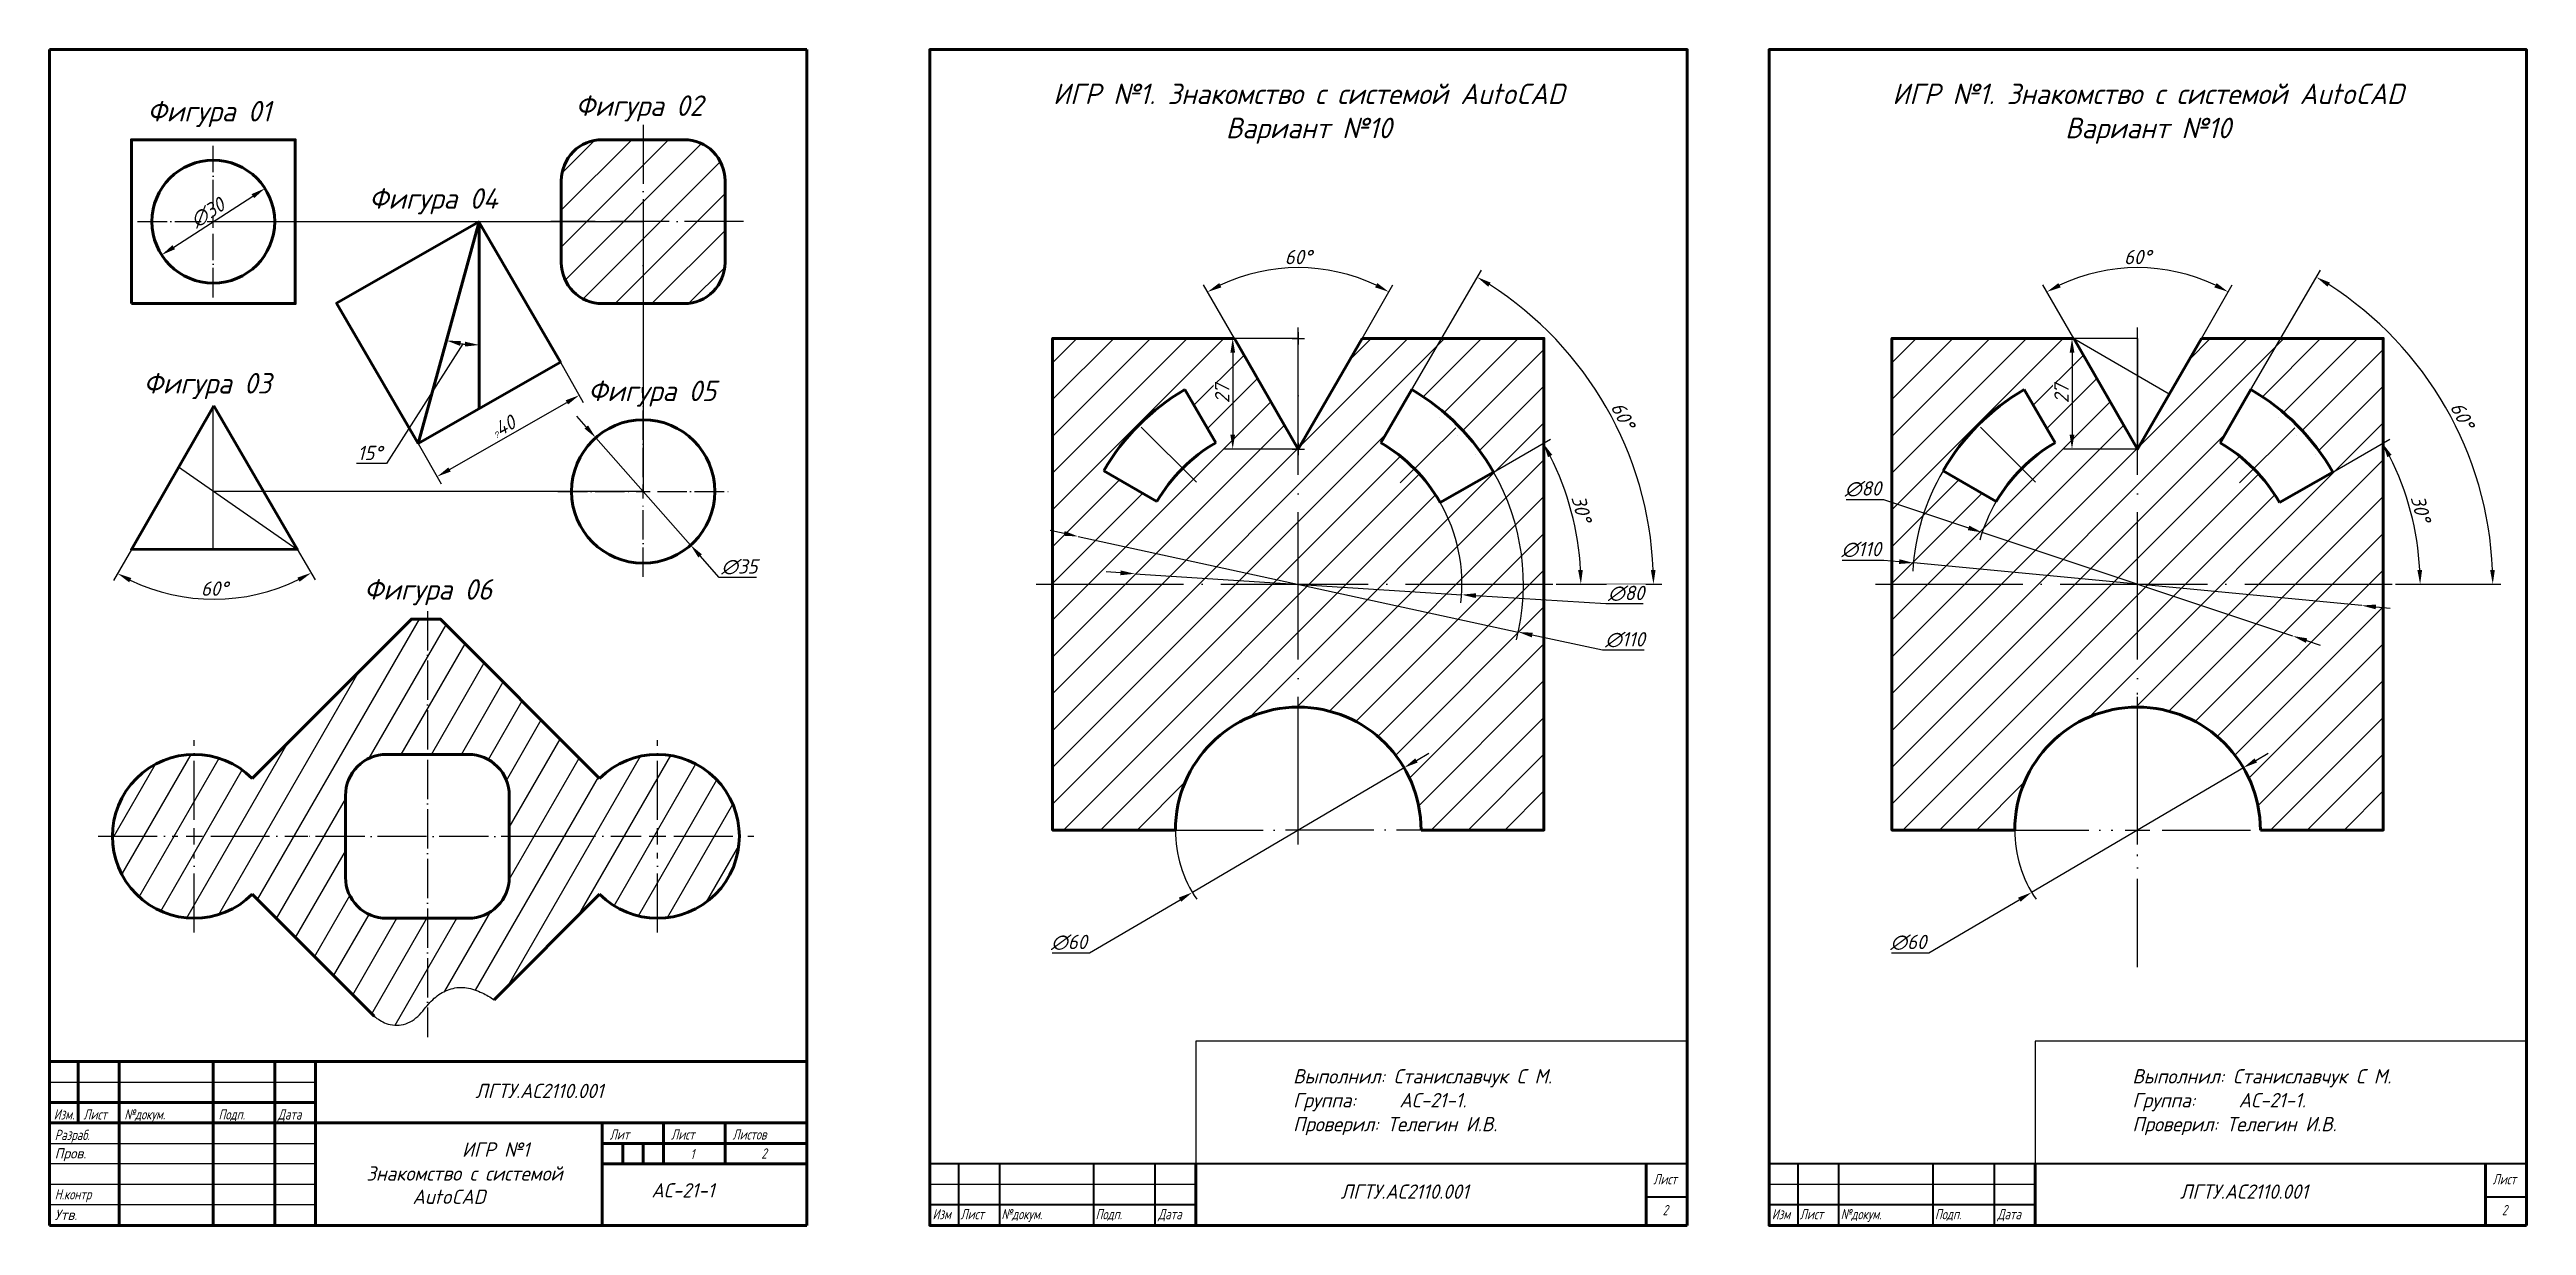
# Model space of a CAD drawing. Header units: millimetres. Extents: x -195 to 410, y 5 to 292.
import ezdxf

# ---------------------------------------------------------------- set-up
doc = ezdxf.new("R2010")
doc.units = ezdxf.units.MM
doc.linetypes.add('ACAD_ISO04W100', pattern=[30, 24, -3, 0, -3])
doc.linetypes.add('CENTER2', pattern=[28.575, 19.05, -3.175, 3.175, -3.175])
doc.layers.add('Слой 1', color=122, linetype='Continuous', lineweight=50)
doc.styles.add('ЕСКД', font='GOST Common.ttf', dxfattribs={"oblique": 15, "height": 2.5})
doc.styles.add('ЕСКД 3.5-1.0', font='GOST Common.ttf', dxfattribs={"oblique": 15, "height": 3.5})
doc.dimstyles.new('ЕСКД', dxfattribs={"dimtxt": 3.5, "dimasz": 3.5, "dimexe": 2, "dimexo": 0, "dimgap": 0.825, "dimtad": 1, "dimtoh": 1, "dimtxsty": 'ЕСКД 3.5-1.0', "dimcen": 3.5, "dimadec": 0, "dimazin": 0, "dimtfac": 1, "dimtmove": 0, "dimatfit": 3, "dimfxl": 1, "dimtfill": 1, "dimlwd": 25, "dimarcsym": 0})

msp = doc.modelspace()

# ---------------------------------------------------------------- texts
at = {"linetype": 'ByBlock', "lineweight": 30, "char_height": 5, "attachment_point": 1, "style": 'ЕСКД'}
for s, insert in [('Фигура 01', (-171.123, 279.453)), ('Фигура 02', (-66.526, 280.812)), ('Фигура 04', (-116.968, 258.152)), ('Фигура 03', (-172.058, 213.049)), ('Фигура 05', (-63.481, 211.203)), ('Фигура 06', (-118.213, 162.739))]:
    msp.add_mtext_dynamic_manual_height_columns(s, width=34.98138, gutter_width=12.5, heights=[0], dxfattribs=dict(at, insert=insert))
at = {"color": 7, "linetype": 'Continuous', "lineweight": 25, "char_height": 5, "attachment_point": 1, "style": 'ЕСКД 3.5-1.0'}
for insert in [(20, 283.695), (225, 283.695)]:
    msp.add_mtext_dynamic_manual_height_columns('\\pxqc;ИГР №1. Знакомство с системой AutoCAD^JВариант №10', width=185.13554, gutter_width=17.5, heights=[0], dxfattribs=dict(at, insert=insert))
at = {"linetype": 'ByBlock', "lineweight": 50, "char_height": 3.5, "attachment_point": 1, "style": 'ЕСКД'}
for s, width, insert in [('Выполнил: Станиславчук С М.\\PГруппа:     АС-21-1.^JПроверил: Телегин И.В.', 88, (108.74, 43.145)), ('Выполнил: Станиславчук С М.\\PГруппа:     АС-21-1.^JПроверил: Телегин И.В.', 88, (313.74, 43.145)), ('ЛГТУ.АС2110.001', 59, (120.344, 15)), ('ЛГТУ.АС2110.001', 59, (325.344, 15))]:
    msp.add_mtext_dynamic_manual_height_columns(s, width=width, gutter_width=12.5, heights=[0], dxfattribs=dict(at, insert=insert))
at = {"attachment_point": 1, "style": 'ЕСКД'}
for s, width, gutter_width, heights, insert, char_height in [('ЛГТУ.АС2110.001', 40.37912, 12.5, [5], (-91.003, 39.577), 3.5), ('{\\W0.8;Изм.}', 5.9845, 12.5, [3.344], (-193.985, 33.344), 2.5), ('{\\W0.8;Лист}', 10, 12.5, [5], (-186.735, 33.344), 2.5), ('{\\W0.8;№докум.}', 17.5, 12.5, [5], (-176.735, 33.364), 2.5), ('{\\W0.8;Подп.}', 10, 12.5, [5], (-153.735, 33.344), 2.5), ('{\\W0.8;Дата}', 10, 12.5, [5], (-139.235, 33.344), 2.5), ('{\\W0.8;Разраб.}', 10, 12.5, [5], (-193.735, 28.344), 2.5), ('           ИГР №1\\PЗнакомство с системой', 74.60763, 0, [15.705], (-117.628, 25.267), 3.5), ('{\\W0.8;Лит}', 10, 12.5, [5], (-58.188, 28.454), 2.5), ('{\\W0.8;Лист}', 10, 12.5, [5], (-43.188, 28.454), 2.5), ('{\\W0.8;Листов}', 10, 12.5, [5], (-28.188, 28.454), 2.5), ('Пров.', 10, 12.5, [5], (-193.735, 23.844), 2.5), ('{\\W0.8;1}', 10, 12.5, [5], (-38.483, 23.671), 2.5), ('{\\W0.8;2}', 2.5, 12.5, [2.91], (-21.143, 23.811), 2.5), ('{\\W0.8;Н.контр}', 10, 12.5, [5], (-193.735, 13.844), 2.5), ('AutoCAD', 19.5, 0, [7.5], (-106.342, 13.756), 3.5), ('АС-21-1', 25, 12.5, [5], (-48, 15.31), 3.5), ('Утв.', 10, 12.5, [5], (-193.735, 8.844), 2.5), ('{\\W0.8;Изм}', 10, 12.5, [5], (20.671, 9), 2.5), ('{\\W0.8;Лист}', 10, 12.5, [5], (27.5, 9), 2.5), ('{\\W0.8;№докум.}', 17.5, 12.5, [5], (37.5, 9), 2.5), ('{\\W0.8;Подп.}', 10, 12.5, [5], (60.5, 9), 2.5), ('{\\W0.8;Дата}', 10, 12.5, [5], (75.777, 9), 2.5), ('{\\W0.8;2}', 10, 12.5, [5], (199, 10), 2.5), ('{\\W0.8;Изм}', 10, 12.5, [5], (225.671, 9), 2.5), ('{\\W0.8;Лист}', 10, 12.5, [5], (232.5, 9), 2.5), ('{\\W0.8;№докум.}', 17.5, 12.5, [5], (242.5, 9), 2.5), ('{\\W0.8;Подп.}', 10, 12.5, [5], (265.5, 9), 2.5), ('{\\W0.8;Дата}', 10, 12.5, [5], (280.777, 9), 2.5), ('{\\W0.8;2}', 10, 12.5, [5], (404, 10), 2.5)]:
    msp.add_mtext_dynamic_manual_height_columns(s, width=width, gutter_width=gutter_width, heights=heights, dxfattribs=dict(at, insert=insert, char_height=char_height))
at = {"lineweight": 35, "char_height": 2.5, "attachment_point": 1, "style": 'ЕСКД'}
for insert in [(196.732, 17.532), (401.732, 17.532)]:
    msp.add_mtext_dynamic_manual_height_columns('{\\W0.8;Лист}', width=10, gutter_width=12.5, heights=[5], dxfattribs=dict(at, insert=insert))

# ---------------------------------------------------------------- blocks, each defined once
blk = doc.blocks.new('*D19')
at = {"color": 0, "linetype": 'Continuous', "lineweight": 25, "transparency": 16777216}
blk.add_line((-164.67, 243.77), (-145.33, 256.23), dxfattribs=at)
at = {"color": 0, "linetype": 'ByBlock', "lineweight": 25, "transparency": 16777216}
for points in [[(-145.65, 256.72), (-145.02, 255.74), (-142.39, 258.12)], [(-164.98, 244.26), (-164.35, 243.28), (-167.61, 241.88)]]:
    blk.add_solid(points, dxfattribs=at)
at = {"layer": 'Defpoints', "color": 0, "linetype": 'ByBlock', "lineweight": 25, "transparency": 16777216}
for p in [(-142.39, 258.12), (-167.61, 241.88)]:
    blk.add_point(p, dxfattribs=at)
at = {"color": 0, "linetype": 'ByBlock', "lineweight": 25, "transparency": 16777216, "insert": (-156.39, 252.16), "char_height": 3.5, "attachment_point": 5, "rotation": 32.79393, "style": 'ЕСКД 3.5-1.0', "bg_fill": 3, "box_fill_scale": 1.1, "bg_fill_color": 256, "bg_fill_true_color": 13158600, "bg_fill_transparency": 0}
blk.add_mtext('∅30', dxfattribs=at)
blk = doc.blocks.new('*U11')
at = {"color": 0, "linetype": 'ACAD_ISO04W100', "lineweight": 25, "ltscale": 0.3, "transparency": 16777216}
for p, q in [((0, 3), (0, 18.5)), ((-18.5, 0), (-3, 0)), ((3, 0), (18.5, 0)), ((0, -18.5), (0, -3))]:
    blk.add_line(p, q, dxfattribs=at)
at = {"color": 0, "linetype": 'Continuous', "lineweight": 25, "ltscale": 0.3, "transparency": 16777216}
for p, q in [((-1.5, 0), (1.5, 0)), ((0, -1.5), (0, 1.5))]:
    blk.add_line(p, q, dxfattribs=at)
blk = doc.blocks.new('*U12')
at = {"color": 0, "linetype": 'ACAD_ISO04W100', "lineweight": 25, "ltscale": 0.6, "transparency": 16777216}
blk.add_line((0, 23.5), (0, -23.5), dxfattribs=at)
blk = doc.blocks.new('*U13')
at = {"color": 0, "linetype": 'ACAD_ISO04W100', "lineweight": 25, "ltscale": 0.6, "transparency": 16777216}
blk.add_line((23.5, 0), (-23.5, 0), dxfattribs=at)
blk = doc.blocks.new('*U14')
at = {"color": 0, "linetype": 'ACAD_ISO04W100', "lineweight": 25, "ltscale": 0.3, "transparency": 16777216}
for p, q in [((0, 3.47), (0, 20.84)), ((-20.84, 0), (-3.47, 0)), ((3.47, 0), (20.84, 0)), ((0, -20.84), (0, -3.47))]:
    blk.add_line(p, q, dxfattribs=at)
at = {"color": 0, "linetype": 'Continuous', "lineweight": 25, "ltscale": 0.3, "transparency": 16777216}
for p, q in [((-1.73, 0), (1.73, 0)), ((0, -1.73), (0, 1.73))]:
    blk.add_line(p, q, dxfattribs=at)
blk = doc.blocks.new('*D20')
at = {"color": 0, "linetype": 'ByBlock', "lineweight": -2, "transparency": 16777216}
for p, q in [((-175, 170), (-179.37, 162.38)), ((-134.48, 170.08), (-130.09, 162.54))]:
    blk.add_line(p, q, dxfattribs=at)
at = {"color": 0, "linetype": 'Continuous', "lineweight": 25, "transparency": 16777216}
blk.add_arc((-154.87, 205.08), 47.23, 244.39198, 295.97349, dxfattribs=at)
at = {"color": 0, "linetype": 'ByBlock', "lineweight": 25, "transparency": 16777216}
for points in [[(-175.55, 161.97), (-175.01, 163.01), (-178.38, 164.12)], [(-134.46, 163.13), (-133.91, 162.11), (-131.09, 164.27)]]:
    blk.add_solid(points, dxfattribs=at)
at = {"layer": 'Defpoints', "color": 0, "linetype": 'ByBlock', "lineweight": 25, "transparency": 16777216}
for p in [(-154.87, 205.08), (-154.87, 205.08), (-175, 170), (-134.48, 170.08), (-162.93, 158.54)]:
    blk.add_point(p, dxfattribs=at)
at = {"color": 0, "linetype": 'ByBlock', "lineweight": 25, "transparency": 16777216, "insert": (-154.72, 160.43), "char_height": 3.5, "attachment_point": 5, "rotation": 0.18273, "style": 'ЕСКД 3.5-1.0', "bg_fill": 3, "box_fill_scale": 1.1, "bg_fill_color": 256, "bg_fill_true_color": 13158600, "bg_fill_transparency": 0}
blk.add_mtext('60°', dxfattribs=at)
blk = doc.blocks.new('*D21')
at = {"color": 0, "linetype": 'Continuous', "lineweight": 25, "transparency": 16777216}
for p, q in [((-94.06, 220.17), (-112.68, 190.97)), ((-112.68, 190.97), (-120.04, 190.97))]:
    blk.add_line(p, q, dxfattribs=at)
blk.add_arc((-90.03, 250), 30.1, 261.26427, 263.3336, dxfattribs=at)
at = {"color": 0, "linetype": 'ByBlock', "lineweight": 25, "transparency": 16777216}
for points in [[(-94.72, 219.68), (-94.48, 220.82), (-98.02, 220.98)], [(-93.49, 220.69), (-93.56, 219.52), (-90.03, 219.9)]]:
    blk.add_solid(points, dxfattribs=at)
at = {"layer": 'Defpoints', "color": 0, "linetype": 'ByBlock', "lineweight": 25, "transparency": 16777216}
for p in [(-90.03, 250), (-90.03, 250), (-92.72, 220.02), (-90.03, 204.37), (-104.95, 195.84)]:
    blk.add_point(p, dxfattribs=at)
at = {"color": 0, "linetype": 'ByBlock', "lineweight": 30, "transparency": 16777216, "insert": (-116.77, 193.54), "char_height": 3.5, "attachment_point": 5, "style": 'ЕСКД 3.5-1.0', "bg_fill": 3, "box_fill_scale": 1.1, "bg_fill_color": 256, "bg_fill_true_color": 13158600, "bg_fill_transparency": 0}
blk.add_mtext('15°', dxfattribs=at)
blk = doc.blocks.new('*D22')
at = {"color": 0, "linetype": 'ByBlock', "lineweight": -2, "transparency": 16777216}
for p, q in [((-70.22, 215.7), (-64.62, 205.89)), ((-104.95, 195.84), (-99.34, 186.03))]:
    blk.add_line(p, q, dxfattribs=at)
at = {"color": 0, "linetype": 'Continuous', "lineweight": 25, "transparency": 16777216}
blk.add_line((-97.29, 189.51), (-68.65, 205.89), dxfattribs=at)
at = {"color": 0, "linetype": 'ByBlock', "lineweight": 25, "transparency": 16777216}
for points in [[(-68.94, 206.4), (-68.36, 205.38), (-65.61, 207.63)], [(-97.58, 190.01), (-97, 189), (-100.33, 187.77)]]:
    blk.add_solid(points, dxfattribs=at)
at = {"layer": 'Defpoints', "color": 0, "linetype": 'ByBlock', "lineweight": 25, "transparency": 16777216}
for p in [(-70.22, 215.7), (-65.61, 207.63), (-104.95, 195.84)]:
    blk.add_point(p, dxfattribs=at)
at = {"color": 0, "linetype": 'ByBlock', "lineweight": 30, "transparency": 16777216, "insert": (-84.25, 199.94), "char_height": 3.5, "width": 16.0079, "attachment_point": 5, "rotation": 29.76581, "style": 'ЕСКД 3.5-1.0', "bg_fill": 3, "box_fill_scale": 1.1, "bg_fill_color": 256, "bg_fill_true_color": 13158600, "bg_fill_transparency": 0}
blk.add_mtext('{\\fGOST Common|b0|i0|c186|p34;\\H0.42857x;\ue90e}40', dxfattribs=at)
blk = doc.blocks.new('*D23')
at = {"color": 0, "linetype": 'Continuous', "lineweight": 25, "transparency": 16777216}
for p, q in [((-63.91, 199.88), (-66.23, 202.5)), ((-61.59, 197.26), (-38.41, 171.04)), ((-31.46, 163.17), (-36.09, 168.41)), ((-22.34, 163.17), (-31.46, 163.17))]:
    blk.add_line(p, q, dxfattribs=at)
at = {"color": 0, "linetype": 'ByBlock', "lineweight": 25, "transparency": 16777216}
for points in [[(-63.47, 200.27), (-64.34, 199.5), (-61.59, 197.26)], [(-35.66, 168.8), (-36.53, 168.03), (-38.41, 171.04)]]:
    blk.add_solid(points, dxfattribs=at)
at = {"layer": 'Defpoints', "color": 0, "linetype": 'ByBlock', "lineweight": 25, "transparency": 16777216}
for p in [(-61.59, 197.26), (-38.41, 171.04)]:
    blk.add_point(p, dxfattribs=at)
at = {"color": 0, "linetype": 'ByBlock', "lineweight": 25, "transparency": 16777216, "insert": (-26.49, 165.74), "char_height": 3.5, "attachment_point": 5, "style": 'ЕСКД 3.5-1.0', "bg_fill": 3, "box_fill_scale": 1.1, "bg_fill_color": 256, "bg_fill_true_color": 13158600, "bg_fill_transparency": 0}
blk.add_mtext('∅35', dxfattribs=at)
blk = doc.blocks.new('*U15')
at = {"color": 0, "linetype": 'ACAD_ISO04W100', "lineweight": 25, "ltscale": 0.6, "transparency": 16777216}
for p, q in [((0, 4), (0, 23.5)), ((-23.5, 0), (-4, 0)), ((4, 0), (27.75, 0)), ((0, -23.5), (0, -4))]:
    blk.add_line(p, q, dxfattribs=at)
at = {"color": 0, "linetype": 'Continuous', "lineweight": 25, "ltscale": 0.6, "transparency": 16777216}
for p, q in [((-2, 0), (2, 0)), ((0, -2), (0, 2))]:
    blk.add_line(p, q, dxfattribs=at)
blk = doc.blocks.new('*U16')
at = {"color": 0, "linetype": 'ACAD_ISO04W100', "lineweight": 25, "ltscale": 0.6, "transparency": 16777216}
for p, q in [((0, 4), (0, 23.5)), ((-29.51, 0), (-4, 0)), ((4, 0), (23.5, 0)), ((0, -23.5), (0, -4))]:
    blk.add_line(p, q, dxfattribs=at)
at = {"color": 0, "linetype": 'Continuous', "lineweight": 25, "ltscale": 0.6, "transparency": 16777216}
for p, q in [((-2, 0), (2, 0)), ((0, -2), (0, 2))]:
    blk.add_line(p, q, dxfattribs=at)
blk = doc.blocks.new('*U17')
at = {"color": 0, "linetype": 'ACAD_ISO04W100', "lineweight": 25, "ltscale": 0.4, "transparency": 16777216}
blk.add_line((0, 55), (0, -49), dxfattribs=at)
blk = doc.blocks.new('*U18')
at = {"color": 0, "linetype": 'ACAD_ISO04W100', "lineweight": 25, "ltscale": 0.5, "transparency": 16777216}
blk.add_line((30, 0), (-30, 0), dxfattribs=at)
blk = doc.blocks.new('*U25')
at = {"color": 0, "linetype": 'ACAD_ISO04W100', "lineweight": 25, "ltscale": 1.5, "transparency": 16777216}
blk.add_line((0, -63.5), (0, 63.5), dxfattribs=at)
blk = doc.blocks.new('*U26')
at = {"color": 0, "linetype": 'CENTER2', "lineweight": 25, "transparency": 16777216}
blk.add_line((7.6, -7.6), (-7.6, 7.6), dxfattribs=at)
blk = doc.blocks.new('*U27')
at = {"color": 0, "linetype": 'CENTER2', "lineweight": 25, "transparency": 16777216}
blk.add_line((-7.63, -7.57), (7.63, 7.57), dxfattribs=at)
blk = doc.blocks.new('*D28')
at = {"color": 0, "linetype": 'Continuous', "lineweight": -2, "transparency": 16777216}
for p, q in [((110, 221.5), (92, 221.5)), ((110, 194.5), (92, 194.5))]:
    blk.add_line(p, q, dxfattribs=at)
at = {"color": 0, "linetype": 'Continuous', "lineweight": 25, "transparency": 16777216}
blk.add_line((94, 218), (94, 198), dxfattribs=at)
for points in [[(93.42, 218), (94.58, 218), (94, 221.5)], [(93.42, 198), (94.58, 198), (94, 194.5)]]:
    blk.add_solid(points, dxfattribs=at)
at = {"layer": 'Defpoints', "color": 0, "linetype": 'Continuous', "lineweight": 25, "transparency": 16777216}
for p in [(110, 221.5), (94, 194.5), (110, 194.5)]:
    blk.add_point(p, dxfattribs=at)
at = {"color": 0, "linetype": 'Continuous', "lineweight": 25, "transparency": 16777216, "insert": (91.43, 208), "char_height": 3.5, "attachment_point": 5, "rotation": 90, "style": 'ЕСКД 3.5-1.0', "bg_fill": 3, "box_fill_scale": 1.1, "bg_fill_color": 256, "bg_fill_true_color": 13158600, "bg_fill_transparency": 0}
blk.add_mtext('27', dxfattribs=at)
blk = doc.blocks.new('*D29')
at = {"color": 0, "linetype": 'Continuous', "lineweight": -2, "transparency": 16777216}
for p, q in [((137.71, 209.01), (154.73, 238.18)), ((173, 161.5), (198.77, 161.5))]:
    blk.add_line(p, q, dxfattribs=at)
at = {"color": 0, "linetype": 'Continuous', "lineweight": 25, "transparency": 16777216}
blk.add_arc((110, 161.5), 86.77, 2.31127, 57.43229, dxfattribs=at)
for points in [[(156.4, 234.13), (157.01, 235.12), (153.72, 236.45)], [(197.28, 165.01), (196.12, 164.99), (196.77, 161.5)]]:
    blk.add_solid(points, dxfattribs=at)
at = {"layer": 'Defpoints', "color": 0, "linetype": 'Continuous', "lineweight": 25, "transparency": 16777216}
for p in [(176.64, 217.08), (137.71, 209.01), (130.15, 196.05), (46, 161.5), (173, 161.5)]:
    blk.add_point(p, dxfattribs=at)
at = {"color": 0, "linetype": 'Continuous', "lineweight": 25, "transparency": 16777216, "insert": (189.29, 202.69), "char_height": 3.5, "attachment_point": 5, "rotation": 297.451, "style": 'ЕСКД 3.5-1.0', "bg_fill": 3, "box_fill_scale": 1.1, "bg_fill_color": 256, "bg_fill_true_color": 13158600, "bg_fill_transparency": 0}
blk.add_mtext('60°', dxfattribs=at)
blk = doc.blocks.new('*D30')
at = {"color": 0, "linetype": 'Continuous', "lineweight": -2, "transparency": 16777216}
for p, q in [((157.69, 188.89), (171.6, 196.87)), ((173, 161.5), (181.03, 161.5))]:
    blk.add_line(p, q, dxfattribs=at)
at = {"color": 0, "linetype": 'Continuous', "lineweight": 25, "transparency": 16777216}
blk.add_arc((109.97, 161.5), 69.06, 2.9041, 26.94983, dxfattribs=at)
for points in [[(171.02, 192.52), (172.04, 193.08), (169.86, 195.88)], [(179.52, 165.01), (178.36, 164.98), (179.03, 161.5)]]:
    blk.add_solid(points, dxfattribs=at)
at = {"layer": 'Defpoints', "color": 0, "linetype": 'Continuous', "lineweight": 25, "transparency": 16777216}
for p in [(157.69, 188.89), (144.68, 181.42), (46, 161.5), (173, 161.5)]:
    blk.add_point(p, dxfattribs=at)
at = {"color": 0, "linetype": 'Continuous', "lineweight": 25, "transparency": 16777216, "insert": (179.19, 179.95), "char_height": 3.5, "attachment_point": 5, "rotation": 284.92697, "style": 'ЕСКД 3.5-1.0', "bg_fill": 3, "box_fill_scale": 1.1, "bg_fill_color": 256, "bg_fill_true_color": 13158600, "bg_fill_transparency": 0}
blk.add_mtext('30°', dxfattribs=at)
at = {"layer": 'Defpoints', "color": 0, "linetype": 'Continuous', "lineweight": 25, "transparency": 16777216}
blk.add_point((177.99, 173.43), dxfattribs=at)
blk = doc.blocks.new('*D31')
at = {"color": 0, "linetype": 'Continuous', "lineweight": 25, "transparency": 16777216}
for p, q in [((135.86, 116.71), (84.14, 86.29)), ((138.87, 118.49), (141.89, 120.26)), ((59, 71.5), (81.13, 84.51)), ((49.89, 71.5), (59, 71.5))]:
    blk.add_line(p, q, dxfattribs=at)
at = {"color": 0, "linetype": 'Continuous', "lineweight": -2, "transparency": 16777216}
blk.add_arc((110, 101.5), 30, 180, 214.28526, dxfattribs=at)
at = {"color": 0, "linetype": 'Continuous', "lineweight": 25, "transparency": 16777216}
for points in [[(138.58, 118.99), (139.17, 117.98), (135.86, 116.71)], [(80.83, 85.02), (81.42, 84.01), (84.14, 86.29)]]:
    blk.add_solid(points, dxfattribs=at)
at = {"layer": 'Defpoints', "color": 0, "linetype": 'Continuous', "lineweight": 25, "transparency": 16777216}
for p in [(135.86, 116.71), (84.14, 86.29)]:
    blk.add_point(p, dxfattribs=at)
at = {"color": 0, "linetype": 'Continuous', "lineweight": 25, "transparency": 16777216, "insert": (54.03, 74.08), "char_height": 3.5, "attachment_point": 5, "style": 'ЕСКД 3.5-1.0', "bg_fill": 3, "box_fill_scale": 1.1, "bg_fill_color": 256, "bg_fill_true_color": 13158600, "bg_fill_transparency": 0}
blk.add_mtext('∅60', dxfattribs=at)
blk = doc.blocks.new('*D32')
at = {"color": 0, "linetype": 'Continuous', "lineweight": -2, "transparency": 16777216}
for p, q in [((94.41, 221.5), (86.86, 234.58)), ((125.59, 221.5), (133.14, 234.58))]:
    blk.add_line(p, q, dxfattribs=at)
at = {"color": 0, "linetype": 'Continuous', "lineweight": 25, "transparency": 16777216}
blk.add_arc((110, 194.5), 44.28, 64.52965, 115.47035, dxfattribs=at)
for points in [[(91.23, 233.96), (90.68, 235), (87.86, 232.85)], [(129.32, 235), (128.77, 233.96), (132.14, 232.85)]]:
    blk.add_solid(points, dxfattribs=at)
at = {"layer": 'Defpoints', "color": 0, "linetype": 'Continuous', "lineweight": 25, "transparency": 16777216}
for p in [(117.69, 238.11), (94.41, 221.5), (125.59, 221.5), (110, 194.5), (110, 194.5)]:
    blk.add_point(p, dxfattribs=at)
at = {"color": 0, "linetype": 'Continuous', "lineweight": 25, "transparency": 16777216, "insert": (110, 241.36), "char_height": 3.5, "attachment_point": 5, "style": 'ЕСКД 3.5-1.0', "bg_fill": 3, "box_fill_scale": 1.1, "bg_fill_color": 256, "bg_fill_true_color": 13158600, "bg_fill_transparency": 0}
blk.add_mtext('60°', dxfattribs=at)
blk = doc.blocks.new('*U39')
at = {"color": 0, "linetype": 'ACAD_ISO04W100', "lineweight": 25, "ltscale": 1.5, "transparency": 16777216}
blk.add_line((0, -63.5), (0, 63.5), dxfattribs=at)
blk = doc.blocks.new('*U40')
at = {"color": 0, "linetype": 'ACAD_ISO04W100', "lineweight": 25, "ltscale": 0.9, "transparency": 16777216}
for p, q in [((0, 6), (0, 33.5)), ((-33.5, 0), (-6, 0)), ((6, 0), (33.5, 0)), ((0, -33.5), (0, -6))]:
    blk.add_line(p, q, dxfattribs=at)
at = {"color": 0, "linetype": 'Continuous', "lineweight": 25, "ltscale": 0.9, "transparency": 16777216}
for p, q in [((-3, 0), (3, 0)), ((0, -3), (0, 3))]:
    blk.add_line(p, q, dxfattribs=at)
blk = doc.blocks.new('*U41')
at = {"color": 0, "linetype": 'CENTER2', "lineweight": 25, "transparency": 16777216}
blk.add_line((7.6, -7.6), (-7.6, 7.6), dxfattribs=at)
blk = doc.blocks.new('*U42')
at = {"color": 0, "linetype": 'CENTER2', "lineweight": 25, "transparency": 16777216}
blk.add_line((-7.63, -7.57), (7.63, 7.57), dxfattribs=at)
blk = doc.blocks.new('*D43')
at = {"color": 0, "linetype": 'Continuous', "lineweight": -2, "transparency": 16777216}
for p, q in [((315, 221.5), (297, 221.5)), ((315, 194.5), (297, 194.5))]:
    blk.add_line(p, q, dxfattribs=at)
at = {"color": 0, "linetype": 'Continuous', "lineweight": 25, "transparency": 16777216}
blk.add_line((299, 218), (299, 198), dxfattribs=at)
for points in [[(298.42, 218), (299.58, 218), (299, 221.5)], [(298.42, 198), (299.58, 198), (299, 194.5)]]:
    blk.add_solid(points, dxfattribs=at)
at = {"layer": 'Defpoints', "color": 0, "linetype": 'Continuous', "lineweight": 25, "transparency": 16777216}
for p in [(315, 221.5), (299, 194.5), (315, 194.5)]:
    blk.add_point(p, dxfattribs=at)
at = {"color": 0, "linetype": 'Continuous', "lineweight": 25, "transparency": 16777216, "insert": (296.43, 208), "char_height": 3.5, "attachment_point": 5, "rotation": 90, "style": 'ЕСКД 3.5-1.0', "bg_fill": 3, "box_fill_scale": 1.1, "bg_fill_color": 256, "bg_fill_true_color": 13158600, "bg_fill_transparency": 0}
blk.add_mtext('27', dxfattribs=at)
blk = doc.blocks.new('*D44')
at = {"color": 0, "linetype": 'Continuous', "lineweight": -2, "transparency": 16777216}
for p, q in [((342.71, 209.01), (359.73, 238.18)), ((378, 161.5), (403.77, 161.5))]:
    blk.add_line(p, q, dxfattribs=at)
at = {"color": 0, "linetype": 'Continuous', "lineweight": 25, "transparency": 16777216}
blk.add_arc((315, 161.5), 86.77, 2.31127, 57.43229, dxfattribs=at)
for points in [[(361.4, 234.13), (362.01, 235.12), (358.72, 236.45)], [(402.28, 165.01), (401.12, 164.99), (401.77, 161.5)]]:
    blk.add_solid(points, dxfattribs=at)
at = {"layer": 'Defpoints', "color": 0, "linetype": 'Continuous', "lineweight": 25, "transparency": 16777216}
for p in [(381.64, 217.08), (342.71, 209.01), (335.15, 196.05), (251, 161.5), (378, 161.5)]:
    blk.add_point(p, dxfattribs=at)
at = {"color": 0, "linetype": 'Continuous', "lineweight": 25, "transparency": 16777216, "insert": (394.29, 202.69), "char_height": 3.5, "attachment_point": 5, "rotation": 297.451, "style": 'ЕСКД 3.5-1.0', "bg_fill": 3, "box_fill_scale": 1.1, "bg_fill_color": 256, "bg_fill_true_color": 13158600, "bg_fill_transparency": 0}
blk.add_mtext('60°', dxfattribs=at)
blk = doc.blocks.new('*D45')
at = {"color": 0, "linetype": 'Continuous', "lineweight": -2, "transparency": 16777216}
for p, q in [((362.69, 188.89), (376.6, 196.87)), ((378, 161.5), (386.03, 161.5))]:
    blk.add_line(p, q, dxfattribs=at)
at = {"color": 0, "linetype": 'Continuous', "lineweight": 25, "transparency": 16777216}
blk.add_arc((314.97, 161.5), 69.06, 2.9041, 26.94983, dxfattribs=at)
for points in [[(376.02, 192.52), (377.04, 193.08), (374.86, 195.88)], [(384.52, 165.01), (383.36, 164.98), (384.03, 161.5)]]:
    blk.add_solid(points, dxfattribs=at)
at = {"layer": 'Defpoints', "color": 0, "linetype": 'Continuous', "lineweight": 25, "transparency": 16777216}
for p in [(362.69, 188.89), (349.68, 181.42), (251, 161.5), (378, 161.5)]:
    blk.add_point(p, dxfattribs=at)
at = {"color": 0, "linetype": 'Continuous', "lineweight": 25, "transparency": 16777216, "insert": (384.19, 179.95), "char_height": 3.5, "attachment_point": 5, "rotation": 284.92697, "style": 'ЕСКД 3.5-1.0', "bg_fill": 3, "box_fill_scale": 1.1, "bg_fill_color": 256, "bg_fill_true_color": 13158600, "bg_fill_transparency": 0}
blk.add_mtext('30°', dxfattribs=at)
at = {"layer": 'Defpoints', "color": 0, "linetype": 'Continuous', "lineweight": 25, "transparency": 16777216}
blk.add_point((382.99, 173.43), dxfattribs=at)
blk = doc.blocks.new('*D46')
at = {"color": 0, "linetype": 'Continuous', "lineweight": 25, "transparency": 16777216}
for p, q in [((340.86, 116.71), (289.14, 86.29)), ((343.87, 118.49), (346.89, 120.26)), ((264, 71.5), (286.13, 84.51)), ((254.89, 71.5), (264, 71.5))]:
    blk.add_line(p, q, dxfattribs=at)
at = {"color": 0, "linetype": 'Continuous', "lineweight": -2, "transparency": 16777216}
blk.add_arc((315, 101.5), 30, 180, 214.28526, dxfattribs=at)
at = {"color": 0, "linetype": 'Continuous', "lineweight": 25, "transparency": 16777216}
for points in [[(343.58, 118.99), (344.17, 117.98), (340.86, 116.71)], [(285.83, 85.02), (286.42, 84.01), (289.14, 86.29)]]:
    blk.add_solid(points, dxfattribs=at)
at = {"layer": 'Defpoints', "color": 0, "linetype": 'Continuous', "lineweight": 25, "transparency": 16777216}
for p in [(340.86, 116.71), (289.14, 86.29)]:
    blk.add_point(p, dxfattribs=at)
at = {"color": 0, "linetype": 'Continuous', "lineweight": 25, "transparency": 16777216, "insert": (259.03, 74.08), "char_height": 3.5, "attachment_point": 5, "style": 'ЕСКД 3.5-1.0', "bg_fill": 3, "box_fill_scale": 1.1, "bg_fill_color": 256, "bg_fill_true_color": 13158600, "bg_fill_transparency": 0}
blk.add_mtext('∅60', dxfattribs=at)
blk = doc.blocks.new('*D47')
at = {"color": 0, "linetype": 'Continuous', "lineweight": -2, "transparency": 16777216}
for p, q in [((299.41, 221.5), (291.86, 234.58)), ((330.59, 221.5), (338.14, 234.58))]:
    blk.add_line(p, q, dxfattribs=at)
at = {"color": 0, "linetype": 'Continuous', "lineweight": 25, "transparency": 16777216}
blk.add_arc((315, 194.5), 44.28, 64.52965, 115.47035, dxfattribs=at)
for points in [[(296.23, 233.96), (295.68, 235), (292.86, 232.85)], [(334.32, 235), (333.77, 233.96), (337.14, 232.85)]]:
    blk.add_solid(points, dxfattribs=at)
at = {"layer": 'Defpoints', "color": 0, "linetype": 'Continuous', "lineweight": 25, "transparency": 16777216}
for p in [(322.69, 238.11), (299.41, 221.5), (330.59, 221.5), (315, 194.5), (315, 194.5)]:
    blk.add_point(p, dxfattribs=at)
at = {"color": 0, "linetype": 'Continuous', "lineweight": 25, "transparency": 16777216, "insert": (315, 241.36), "char_height": 3.5, "attachment_point": 5, "style": 'ЕСКД 3.5-1.0', "bg_fill": 3, "box_fill_scale": 1.1, "bg_fill_color": 256, "bg_fill_true_color": 13158600, "bg_fill_transparency": 0}
blk.add_mtext('60°', dxfattribs=at)
blk = doc.blocks.new('*D48')
at = {"color": 0, "linetype": 'Continuous', "lineweight": 25, "transparency": 16777216}
for p, q in [((243.81, 182.18), (252.92, 182.18)), ((252.92, 182.18), (273.73, 175.25)), ((352.95, 148.86), (277.05, 174.14)), ((356.27, 147.75), (359.59, 146.64))]:
    blk.add_line(p, q, dxfattribs=at)
at = {"color": 0, "linetype": 'Continuous', "lineweight": -2, "transparency": 16777216}
blk.add_arc((315, 161.5), 40, 149.74356, 164.43825, dxfattribs=at)
at = {"color": 0, "linetype": 'Continuous', "lineweight": 25, "transparency": 16777216}
for points in [[(273.91, 175.8), (273.55, 174.7), (277.05, 174.14)], [(356.45, 148.3), (356.09, 147.2), (352.95, 148.86)]]:
    blk.add_solid(points, dxfattribs=at)
at = {"layer": 'Defpoints', "color": 0, "linetype": 'Continuous', "lineweight": 25, "transparency": 16777216}
for p in [(277.05, 174.14), (352.95, 148.86)]:
    blk.add_point(p, dxfattribs=at)
at = {"color": 0, "linetype": 'Continuous', "lineweight": 25, "transparency": 16777216, "insert": (247.95, 184.76), "char_height": 3.5, "attachment_point": 5, "style": 'ЕСКД 3.5-1.0', "bg_fill": 3, "box_fill_scale": 1.1, "bg_fill_color": 256, "bg_fill_true_color": 13158600, "bg_fill_transparency": 0}
blk.add_mtext('∅80', dxfattribs=at)
blk = doc.blocks.new('*D49')
at = {"color": 0, "linetype": 'Continuous', "lineweight": 25, "transparency": 16777216}
for p, q in [((242.85, 167.39), (253.01, 167.39)), ((253.01, 167.39), (256.76, 167.03)), ((369.75, 156.3), (260.25, 166.7)), ((373.24, 155.97), (376.72, 155.64))]:
    blk.add_line(p, q, dxfattribs=at)
at = {"color": 0, "linetype": 'Continuous', "lineweight": -2, "transparency": 16777216}
blk.add_arc((315, 161.5), 55, 149.74356, 176.65874, dxfattribs=at)
at = {"color": 0, "linetype": 'Continuous', "lineweight": 25, "transparency": 16777216}
for points in [[(256.82, 167.61), (256.71, 166.45), (260.25, 166.7)], [(373.29, 156.55), (373.18, 155.39), (369.75, 156.3)]]:
    blk.add_solid(points, dxfattribs=at)
at = {"layer": 'Defpoints', "color": 0, "linetype": 'Continuous', "lineweight": 25, "transparency": 16777216}
for p in [(260.25, 166.7), (369.75, 156.3)]:
    blk.add_point(p, dxfattribs=at)
at = {"color": 0, "linetype": 'Continuous', "lineweight": 25, "transparency": 16777216, "insert": (247.52, 169.96), "char_height": 3.5, "attachment_point": 5, "style": 'ЕСКД 3.5-1.0', "bg_fill": 3, "box_fill_scale": 1.1, "bg_fill_color": 256, "bg_fill_true_color": 13158600, "bg_fill_transparency": 0}
blk.add_mtext('∅110', dxfattribs=at)
blk = doc.blocks.new('*D50')
at = {"color": 0, "linetype": 'Continuous', "lineweight": 25, "transparency": 16777216}
for p, q in [((52.83, 173.9), (49.41, 174.64)), ((56.25, 173.16), (163.75, 149.84)), ((184.33, 145.38), (167.17, 149.1)), ((194.49, 145.38), (184.33, 145.38))]:
    blk.add_line(p, q, dxfattribs=at)
at = {"color": 0, "linetype": 'Continuous', "lineweight": -2, "transparency": 16777216}
blk.add_arc((110, 161.5), 55, 345.67685, 29.86998, dxfattribs=at)
at = {"color": 0, "linetype": 'Continuous', "lineweight": 25, "transparency": 16777216}
for points in [[(52.95, 174.47), (52.71, 173.33), (56.25, 173.16)], [(167.29, 149.67), (167.05, 148.53), (163.75, 149.84)]]:
    blk.add_solid(points, dxfattribs=at)
at = {"layer": 'Defpoints', "color": 0, "linetype": 'Continuous', "lineweight": 25, "transparency": 16777216}
for p in [(56.25, 173.16), (163.75, 149.84)]:
    blk.add_point(p, dxfattribs=at)
at = {"color": 0, "linetype": 'Continuous', "lineweight": 25, "transparency": 16777216, "insert": (189.82, 147.95), "char_height": 3.5, "attachment_point": 5, "style": 'ЕСКД 3.5-1.0', "bg_fill": 3, "box_fill_scale": 1.1, "bg_fill_color": 256, "bg_fill_true_color": 13158600, "bg_fill_transparency": 0}
blk.add_mtext('∅110', dxfattribs=at)
blk = doc.blocks.new('*D51')
at = {"color": 0, "linetype": 'Continuous', "lineweight": 25, "transparency": 16777216}
for p, q in [((66.59, 164.29), (63.1, 164.51)), ((70.08, 164.06), (149.92, 158.94)), ((185.12, 156.68), (153.41, 158.71)), ((194.24, 156.68), (185.12, 156.68))]:
    blk.add_line(p, q, dxfattribs=at)
at = {"color": 0, "linetype": 'Continuous', "lineweight": -2, "transparency": 16777216}
blk.add_arc((110, 161.5), 40, 353.46428, 29.87599, dxfattribs=at)
at = {"color": 0, "linetype": 'Continuous', "lineweight": 25, "transparency": 16777216}
for points in [[(66.63, 164.87), (66.55, 163.7), (70.08, 164.06)], [(153.45, 159.3), (153.37, 158.13), (149.92, 158.94)]]:
    blk.add_solid(points, dxfattribs=at)
at = {"layer": 'Defpoints', "color": 0, "linetype": 'Continuous', "lineweight": 25, "transparency": 16777216}
for p in [(70.08, 164.06), (149.92, 158.94)]:
    blk.add_point(p, dxfattribs=at)
at = {"color": 0, "linetype": 'Continuous', "lineweight": 25, "transparency": 16777216, "insert": (190.09, 159.26), "char_height": 3.5, "attachment_point": 5, "style": 'ЕСКД 3.5-1.0', "bg_fill": 3, "box_fill_scale": 1.1, "bg_fill_color": 256, "bg_fill_true_color": 13158600, "bg_fill_transparency": 0}
blk.add_mtext('∅80', dxfattribs=at)

# ---------------------------------------------------------------- hatches: boundary and pattern name
at = {"linetype": 'ByBlock', "lineweight": 25, "ltscale": 2}
h = msp.add_hatch(dxfattribs=at)
h.set_pattern_fill('ANSI31', color=256, scale=2)
h.set_pattern_definition([(45, (-215, 0), (-4.49013, 4.49013), [])])
edge = h.paths.add_edge_path()
edge.add_line((-60, 230), (-40, 230))
edge.add_arc((-40, 240), 10, 270, 360)
edge.add_line((-30, 240), (-30, 260))
edge.add_arc((-40, 260), 10, 0, 90)
edge.add_line((-40, 270), (-60, 270))
edge.add_arc((-60, 260), 10, 90, 180)
edge.add_line((-70, 260), (-70, 240))
edge.add_arc((-60, 240), 10, 180, 270)
at = {"linetype": 'Continuous', "lineweight": 25}
h = msp.add_hatch(dxfattribs=at)
h.set_pattern_fill('ANSI31', color=256, scale=2)
h.set_pattern_definition([(45, (-200, -7.5), (-4.49013, 4.49013), [])])
edge = h.paths.add_edge_path()
edge.add_line((94.412, 221.5), (50, 221.5))
edge.add_line((50, 221.5), (50, 101.5))
edge.add_line((50, 101.5), (80, 101.5))
edge.add_arc((110, 101.5), 30, 0, 180, ccw=False)
edge.add_line((140, 101.5), (170, 101.5))
edge.add_line((170, 101.5), (170, 221.5))
edge.add_line((170, 221.5), (125.588, 221.5))
edge.add_line((125.588, 221.5), (110, 194.5))
edge.add_line((110, 194.5), (94.412, 221.5))
edge = h.paths.add_edge_path(flags=16)
edge.add_line((89.845, 196.051), (82.287, 209.008))
edge.add_arc((110, 161.5), 55, 120.256437, 149.743563)
edge.add_line((62.492, 189.213), (75.449, 181.655))
edge.add_arc((110, 161.5), 40, 120.256437, 149.743563, ccw=False)
edge = h.paths.add_edge_path(flags=16)
edge.add_arc((110, 161.5), 40, 29.875993, 59.743563)
edge.add_line((130.155, 196.051), (137.713, 209.008))
edge.add_arc((110, 161.5), 55, 29.869976, 59.743563, ccw=False)
edge.add_line((157.694, 188.892), (144.684, 181.425))
h = msp.add_hatch(dxfattribs=at)
h.set_pattern_fill('ANSI31', color=256, scale=2)
h.set_pattern_definition([(45, (5, -7.5), (-4.49013, 4.49013), [])])
edge = h.paths.add_edge_path()
edge.add_line((299.412, 221.5), (255, 221.5))
edge.add_line((255, 221.5), (255, 101.5))
edge.add_line((255, 101.5), (285, 101.5))
edge.add_arc((315, 101.5), 30, 0, 180, ccw=False)
edge.add_line((345, 101.5), (375, 101.5))
edge.add_line((375, 101.5), (375, 221.5))
edge.add_line((375, 221.5), (330.588, 221.5))
edge.add_line((330.588, 221.5), (315, 194.5))
edge.add_line((315, 194.5), (299.412, 221.5))
edge = h.paths.add_edge_path(flags=16)
edge.add_line((294.845, 196.051), (287.287, 209.008))
edge.add_arc((315, 161.5), 55, 120.256437, 149.743563)
edge.add_line((267.492, 189.213), (280.449, 181.655))
edge.add_arc((315, 161.5), 40, 120.256437, 149.743563, ccw=False)
edge = h.paths.add_edge_path(flags=16)
edge.add_arc((315, 161.5), 40, 29.875993, 59.743563)
edge.add_line((335.155, 196.051), (342.713, 209.008))
edge.add_arc((315, 161.5), 55, 29.869976, 59.743563, ccw=False)
edge.add_line((362.694, 188.892), (349.684, 181.425))
at = {"linetype": 'ByBlock', "lineweight": 25}
h = msp.add_hatch(dxfattribs=at)
h.set_pattern_fill('ANSI31', color=256, scale=2, angle=15)
h.set_pattern_definition([(60, (-215, 0), (-5.49926, 3.175), [])])
edge = h.paths.add_edge_path(flags=16)
edge.add_line((-112.702, 79.961), (-92.702, 79.961))
edge.add_arc((-92.702, 89.961), 10, 270, 360)
edge.add_line((-82.702, 89.961), (-82.702, 109.961))
edge.add_arc((-92.702, 109.961), 10, 0, 90)
edge.add_line((-92.702, 119.961), (-112.702, 119.961))
edge.add_arc((-112.702, 109.961), 10, 90, 180)
edge.add_line((-122.702, 109.961), (-122.702, 89.961))
edge.add_arc((-112.702, 89.961), 10, 180, 270)
edge = h.paths.add_edge_path()
edge.add_arc((-159.643, 99.981), 20, 45, 315)
edge.add_line((-145.501, 85.839), (-115.712, 56.05))
edge.add_spline(control_points=[(-115.712, 56.05), (-114.792, 55.362), (-112.683, 53.928), (-108.305, 53.571), (-105.005, 55.791), (-102.797, 58.683), (-100.482, 61.2), (-96.976, 62.985), (-92.999, 63.316), (-89.484, 61.912), (-87.315, 60.746), (-86.426, 60.061)], knot_values=[27.0048448, 27.0048448, 27.0048448, 27.0048448, 30.4182167, 34.6409308, 39.2406761, 41.631494, 45.6026377, 49.3707121, 53.1731228, 57.1700244, 60.5307233, 60.5307233, 60.5307233, 60.5307233], degree=3, periodic=0)
edge.add_line((-86.426, 60.061), (-60.648, 85.839))
edge.add_arc((-46.506, 99.981), 20, 225, 495)
edge.add_line((-60.648, 114.123), (-99.539, 153.014))
edge.add_line((-99.539, 153.014), (-106.61, 153.014))
edge.add_line((-106.61, 153.014), (-145.501, 114.123))

# ---------------------------------------------------------------- linework, layer by layer
at = {"linetype": 'ByBlock', "lineweight": 50}
for p, q in [((-10, 292), (-195, 292)), ((-195, 292), (-195, 5)), ((-10, 5), (-10, 292)), ((130.155, 196.051), (137.713, 209.008)), ((335.155, 196.051), (342.713, 209.008)), ((144.684, 181.425), (157.694, 188.892)), ((349.684, 181.425), (362.694, 188.892)), ((-195, 5), (-10, 5))]:
    msp.add_line(p, q, dxfattribs=at)
at = {"color": 102, "linetype": 'ByBlock', "lineweight": 50}
msp.add_line((-90.028, 250), (-104.947, 195.842), dxfattribs=at)
at = {"color": 7, "linetype": 'Continuous', "lineweight": 25}
msp.add_line((315, 221.5), (315, 194.5), dxfattribs=at)
at = {"lineweight": 50}
for p, q in [((89.845, 196.051), (82.287, 209.008)), ((294.845, 196.051), (287.287, 209.008)), ((75.449, 181.655), (62.492, 189.213)), ((280.449, 181.655), (267.492, 189.213)), ((-10, 45), (-195, 45)), ((-188, 45), (-188, 30)), ((-178, 45), (-178, 5)), ((-155, 45), (-155, 5)), ((-140, 45), (-140, 5)), ((-130, 45), (-130, 5)), ((-130, 35), (-195, 35)), ((-10, 30), (-195, 30)), ((-60, 30), (-60, 5)), ((-60, 25), (-10, 25)), ((-55, 25), (-55, 20)), ((-50, 25), (-50, 20)), ((-45, 30), (-45, 20)), ((-30, 30), (-30, 20)), ((-60, 20), (-10, 20)), ((85, 20), (85, 5)), ((195, 5), (195, 20)), ((290, 20), (290, 5)), ((400, 5), (400, 20))]:
    msp.add_line(p, q, dxfattribs=at)
at = {"color": 102, "linetype": 'ByBlock', "lineweight": 25}
msp.add_line((-155, 170.001), (-155, 204.986), dxfattribs=at)
at = {"linetype": 'ACAD_ISO04W100', "lineweight": 25, "ltscale": 1.5}
for p, q in [((46, 161.5), (173, 161.5)), ((251, 161.5), (378, 161.5))]:
    msp.add_line(p, q, dxfattribs=at)
at = {"lineweight": 25}
for p, q in [((85, 50), (85, 20)), ((205, 50), (85, 50)), ((290, 50), (290, 20)), ((410, 50), (290, 50)), ((-195, 40), (-130, 40)), ((-195, 25), (-130, 25)), ((-130, 20), (-195, 20)), ((-130, 15), (-195, 15)), ((85, 15), (20, 15)), ((290, 15), (225, 15)), ((-130, 10), (-195, 10))]:
    msp.add_line(p, q, dxfattribs=at)
at = {"lineweight": 35}
for p, q in [((205, 20), (20, 20)), ((27, 20), (27, 5)), ((37, 20), (37, 5)), ((60, 20), (60, 5)), ((75, 20), (75, 5)), ((410, 20), (225, 20)), ((232, 20), (232, 5)), ((242, 20), (242, 5)), ((265, 20), (265, 5)), ((280, 20), (280, 5)), ((85, 10), (20, 10)), ((195, 12), (205, 12)), ((290, 10), (225, 10)), ((400, 12), (410, 12))]:
    msp.add_line(p, q, dxfattribs=at)
for p, q in [((205, 5), (20, 5)), ((20, 5), (205, 5)), ((410, 5), (225, 5)), ((225, 5), (410, 5))]:
    msp.add_line(p, q)
at = {"linetype": 'ByBlock', "lineweight": 50}
for points in [[(205, 5), (205, 292), (20, 292), (20, 5)], [(410, 5), (410, 292), (225, 292), (225, 5)], [(-175, 230), (-135, 230), (-135, 270), (-175, 270)], [(-104.947, 195.842), (-70.225, 215.7), (-90.16, 249.924), (-124.883, 230.066)], [(-154.866, 205.078), (-175, 170), (-134.479, 170.078)]]:
    msp.add_lwpolyline(points, close=True, dxfattribs=at)
for points in [[(-60, 230), (-40, 230, 0.4142136), (-30, 240), (-30, 260, 0.4142136), (-40, 270), (-60, 270, 0.4142136), (-70, 260), (-70, 240, 0.4142136)], [(-112.702, 79.961), (-92.702, 79.961, 0.4142136), (-82.702, 89.961), (-82.702, 109.961, 0.4142136), (-92.702, 119.961), (-112.702, 119.961, 0.4142136), (-122.702, 109.961), (-122.702, 89.961, 0.4142136)]]:
    msp.add_lwpolyline(points, format="xyb", close=True, dxfattribs=at)
at = {"lineweight": 50}
for points in [[(94.412, 221.5), (50, 221.5), (50, 101.5), (80, 101.5)], [(94.412, 221.5), (110, 194.5), (125.588, 221.5)], [(299.412, 221.5), (255, 221.5), (255, 101.5), (285, 101.5)], [(299.412, 221.5), (315, 194.5), (330.588, 221.5)]]:
    msp.add_lwpolyline(points, dxfattribs=at)
at = {"linetype": 'ByBlock', "lineweight": 50}
for points in [[(140, 101.5), (170, 101.5), (170, 221.5), (125.588, 221.5)], [(345, 101.5), (375, 101.5), (375, 221.5), (330.588, 221.5)], [(-145.501, 114.123), (-106.61, 153.014), (-99.539, 153.014), (-60.648, 114.123)], [(-115.712, 56.05), (-145.501, 85.839)], [(-60.648, 85.839), (-86.426, 60.061)]]:
    msp.add_lwpolyline(points, dxfattribs=at)
for centre, radius in [((-155, 250), 15), ((-50, 184.147), 17.5)]:
    msp.add_circle(centre, radius, dxfattribs=at)
at = {"lineweight": 50}
for centre, radius, start, end in [((110, 161.5), 55, 120.256437, 149.743563), ((315, 161.5), 55, 120.256437, 149.743563), ((110, 161.5), 40, 120.256437, 149.743563), ((110, 161.5), 40, 29.875993, 59.743563), ((315, 161.5), 40, 120.256437, 149.743563), ((315, 161.5), 40, 29.875993, 59.743563), ((110, 101.5), 30, 0, 180), ((315, 101.5), 30, 0, 180)]:
    msp.add_arc(centre, radius, start, end, dxfattribs=at)
at = {"linetype": 'ByBlock', "lineweight": 50}
for centre, radius, start, end in [((110, 161.5), 55, 29.869976, 59.743563), ((315, 161.5), 55, 29.869976, 59.743563), ((-159.643, 99.981), 20, 45, 315), ((-46.506, 99.981), 20, 225, 135)]:
    msp.add_arc(centre, radius, start, end, dxfattribs=at)
at = {"linetype": 'ByBlock', "lineweight": 25}
msp.add_open_spline([(-115.712, 56.05), (-114.792, 55.362), (-112.683, 53.928), (-108.305, 53.571), (-105.005, 55.791), (-102.797, 58.683), (-100.482, 61.2), (-96.976, 62.985), (-92.999, 63.316), (-89.484, 61.912), (-87.315, 60.746), (-86.426, 60.061)], degree=3, knots=[27.0048448, 27.0048448, 27.0048448, 27.0048448, 30.4182167, 34.6409308, 39.2406761, 41.631494, 45.6026377, 49.3707121, 53.1731228, 57.1700244, 60.5307233, 60.5307233, 60.5307233, 60.5307233], dxfattribs=at)
at = {"color": 7, "linetype": 'Continuous', "lineweight": 25}
for p in [(110, 207.5), (315, 207.5)]:
    msp.add_point(p, dxfattribs=at)
at = {"layer": 'Слой 1', "color": 102, "linetype": 'ByBlock', "lineweight": 25}
for p, q in [((-155, 250), (-50, 250)), ((-50, 247), (-50, 184.147)), ((-50, 184.147), (-155, 184.147))]:
    msp.add_line(p, q, dxfattribs=at)
at = {"layer": 'Слой 1', "color": 102, "linetype": 'ByBlock', "lineweight": 50}
msp.add_line((-90.028, 250), (-90.028, 204.375), dxfattribs=at)

# ---------------------------------------------------------------- block references
at = {"color": 140, "linetype": 'ACAD_ISO04W100', "lineweight": 25, "ltscale": 0.6}
for name, p in [('*U12', (-50, 250.091)), ('*U13', (-49.021, 250)), ('*U15', (-159.643, 99.981)), ('*U16', (-46.506, 99.981))]:
    msp.add_blockref(name, p, dxfattribs=at)
at = {"color": 7, "linetype": 'ACAD_ISO04W100', "lineweight": 25, "ltscale": 1.5}
for name, p in [('*U25', (110, 161.5)), ('*U39', (315, 161.5))]:
    msp.add_blockref(name, p, dxfattribs=at)
at = {"color": 140, "linetype": 'ACAD_ISO04W100', "lineweight": 25, "ltscale": 0.3}
msp.add_blockref('*U14', (-50, 184.147), dxfattribs=at)
at = {"color": 7, "linetype": 'CENTER2', "lineweight": 25}
for name, p in [('*U26', (77.518, 193.982)), ('*U27', (142.561, 193.844)), ('*U41', (282.518, 193.982)), ('*U42', (347.561, 193.844))]:
    msp.add_blockref(name, p, dxfattribs=at)
at = {"color": 140, "linetype": 'ACAD_ISO04W100', "lineweight": 25, "ltscale": 0.4}
msp.add_blockref('*U17', (-102.702, 99.961), dxfattribs=at)
at = {"color": 0, "linetype": 'ACAD_ISO04W100', "lineweight": 25, "ltscale": 0.9}
msp.add_blockref('*U40', (315, 101.5), dxfattribs=at)
at = {"color": 140, "linetype": 'ACAD_ISO04W100', "lineweight": 25, "ltscale": 0.5}
msp.add_blockref('*U18', (-102.702, 99.961), dxfattribs=at)

msp.set_redraw_order([(e.dxf.handle, doc.entitydb.next_handle()) for e in msp.query("TEXT MTEXT ATTDEF DIMENSION ARC_DIMENSION")])  # texts and dimensions are drawn at this point

# ---------------------------------------------------------------- next in the draw order: dimensions: what is measured, and where the dimension line sits
at = {"color": 7, "linetype": 'ByBlock', "lineweight": 25}
dim = msp.add_diameter_dim_2p(p1=(-167.609, 241.876), p2=(-142.391, 258.124), dimstyle='ЕСКД', override={"dimtad": 3, "dimtmove": 2}, dxfattribs=at)
dim.commit()
dim.dimension.update_dxf_attribs({"geometry": '*D19', "text_midpoint": (-156.395, 252.165), "dimtype": 163})
at = {"linetype": 'ByBlock', "lineweight": 30}
dim = msp.add_angular_dim_2l(base=(-92.721, 220.022), line1=((-90.028, 250), (-90.028, 204.375)), line2=((-90.028, 250), (-104.947, 195.842)), dimstyle='ЕСКД', override={"dimtmove": 1}, dxfattribs=at)
dim.commit()
dim.dimension.update_dxf_attribs({"geometry": '*D21', "text_midpoint": (-116.771, 193.542), "dimtype": 162})
at = {"color": 7, "linetype": 'Continuous', "lineweight": 25}
for p1, p2, picture, middle in [((110, 221.5), (110, 194.5), '*D28', (91.425, 208)), ((315, 221.5), (315, 194.5), '*D43', (296.425, 208))]:
    dim = msp.add_aligned_dim(p1=p1, p2=p2, distance=-16, dimstyle='ЕСКД', dxfattribs=at)
    dim.commit()
    dim.dimension.update_dxf_attribs({"geometry": picture, "text_midpoint": middle})
at = {"linetype": 'ByBlock', "lineweight": 25}
dim = msp.add_angular_dim_2l(base=(-162.929, 158.543), line1=((-134.479, 170.078), (-154.866, 205.078)), line2=((-154.866, 205.078), (-175, 170)), dimstyle='ЕСКД', dxfattribs=at)
dim.commit()
dim.dimension.update_dxf_attribs({"geometry": '*D20', "text_midpoint": (-154.724, 160.425)})
at = {"color": 7, "linetype": 'Continuous', "lineweight": 25}
for p1, p2, picture, middle in [((135.858, 116.711), (84.142, 86.289), '*D31', (54.031, 71.5)), ((340.858, 116.711), (289.142, 86.289), '*D46', (259.031, 71.5))]:
    dim = msp.add_diameter_dim_2p(p1=p1, p2=p2, dimstyle='ЕСКД', dxfattribs=at)
    dim.commit()
    dim.dimension.update_dxf_attribs({"geometry": picture, "text_midpoint": middle, "dimtype": 163})

# ---------------------------------------------------------------- next in the draw order: linework, layer by layer
at = {"color": 102, "linetype": 'ByBlock', "lineweight": 25}
msp.add_line((-134.614, 170), (-163.485, 190.035), dxfattribs=at)
at = {"color": 7, "linetype": 'ACAD_ISO04W100', "lineweight": 25, "ltscale": 0.9}
msp.add_line((79.799, 101.486), (140.123, 101.554), dxfattribs=at)

# ---------------------------------------------------------------- next in the draw order: block references
at = {"color": 140, "linetype": 'ACAD_ISO04W100', "lineweight": 25, "ltscale": 0.3}
msp.add_blockref('*U11', (-155, 250), dxfattribs=at)

# ---------------------------------------------------------------- next in the draw order: dimensions: what is measured, and where the dimension line sits
at = {"color": 7, "linetype": 'Continuous', "lineweight": 25}
for base, line1, line2, picture, middle in [((176.636, 217.076), ((46, 161.5), (173, 161.5)), ((130.155, 196.051), (137.713, 209.008)), '*D29', (187, 201.5)), ((381.636, 217.076), ((251, 161.5), (378, 161.5)), ((335.155, 196.051), (342.713, 209.008)), '*D44', (392, 201.5))]:
    dim = msp.add_angular_dim_2l(base=base, line1=line1, line2=line2, dimstyle='ЕСКД', dxfattribs=at)
    dim.commit()
    dim.dimension.update_dxf_attribs({"geometry": picture, "text_midpoint": middle, "dimtype": 162})
at = {"linetype": 'ByBlock', "lineweight": 30}
dim = msp.add_aligned_dim(p1=(-104.947, 195.842), p2=(-70.225, 215.7), distance=-9.299, text='{\\fGOST Common|b0|i0|c186|p34;\\H0.42857x;\ue90e}<>', dimstyle='ЕСКД', dxfattribs=at)
dim.commit()
dim.dimension.update_dxf_attribs({"geometry": '*D22', "text_midpoint": (-84.249, 199.936)})

# ---------------------------------------------------------------- next in the draw order: dimensions: what is measured, and where the dimension line sits
at = {"linetype": 'ByBlock', "lineweight": 25}
dim = msp.add_diameter_dim_2p(p1=(-61.59, 197.259), p2=(-38.41, 171.035), dimstyle='ЕСКД', override={"dimtoh": 1}, dxfattribs=at)
dim.commit()
dim.dimension.update_dxf_attribs({"geometry": '*D23', "text_midpoint": (-26.488, 165.743)})
at = {"color": 7, "linetype": 'Continuous', "lineweight": 25}
for base, line1, line2, picture, middle in [((177.99, 173.434), ((46, 161.5), (173, 161.5)), ((144.684, 181.425), (157.694, 188.892)), '*D30', (179.187, 179.952)), ((382.99, 173.434), ((251, 161.5), (378, 161.5)), ((349.684, 181.425), (362.694, 188.892)), '*D45', (384.187, 179.952))]:
    dim = msp.add_angular_dim_2l(base=base, line1=line1, line2=line2, dimstyle='ЕСКД', dxfattribs=at)
    dim.commit()
    dim.dimension.update_dxf_attribs({"geometry": picture, "text_midpoint": middle})

# ---------------------------------------------------------------- next in the draw order: dimensions: what is measured, and where the dimension line sits
for base, line1, line2, picture, middle in [((117.69, 238.11), ((110, 194.5), (125.588, 221.5)), ((94.412, 221.5), (110, 194.5)), '*D32', (110, 241.358)), ((322.69, 238.11), ((315, 194.5), (330.588, 221.5)), ((299.412, 221.5), (315, 194.5)), '*D47', (315, 241.358))]:
    dim = msp.add_angular_dim_2l(base=base, line1=line1, line2=line2, dimstyle='ЕСКД', dxfattribs=at)
    dim.commit()
    dim.dimension.update_dxf_attribs({"geometry": picture, "text_midpoint": middle})
for p1, p2, picture, middle in [((56.25, 173.16), (163.75, 149.84), '*D50', (184.328, 145.376)), ((352.949, 148.856), (277.051, 174.144), '*D48', (247.952, 182.183))]:
    dim = msp.add_diameter_dim_2p(p1=p1, p2=p2, dimstyle='ЕСКД', dxfattribs=at)
    dim.commit()
    dim.dimension.update_dxf_attribs({"geometry": picture, "text_midpoint": middle, "dimtype": 163})

# ---------------------------------------------------------------- next in the draw order: linework, layer by layer
at = {"color": 1, "linetype": 'Continuous', "lineweight": 25}
for p, q in [((108.5, 221.495), (111.5, 221.505)), ((110.008, 223), (109.992, 220)), ((108.5, 194.496), (111.5, 194.505)), ((110.008, 196), (109.992, 193))]:
    msp.add_line(p, q, dxfattribs=at)
at = {"color": 7, "linetype": 'Continuous', "lineweight": 25}
for p, q in [((299.414, 221.468), (322.73, 207.947)), ((110, 192.5), (110, 196.5))]:
    msp.add_line(p, q, dxfattribs=at)

# ---------------------------------------------------------------- next in the draw order: dimensions: what is measured, and where the dimension line sits
for p1, p2, picture, middle in [((369.754, 156.3), (260.246, 166.7), '*D49', (253.014, 167.386)), ((70.082, 164.061), (149.918, 158.939), '*D51', (185.125, 156.68))]:
    dim = msp.add_diameter_dim_2p(p1=p1, p2=p2, dimstyle='ЕСКД', dxfattribs=at)
    dim.commit()
    dim.dimension.update_dxf_attribs({"geometry": picture, "text_midpoint": middle, "dimtype": 163})

doc.saveas('drawing.dxf')
